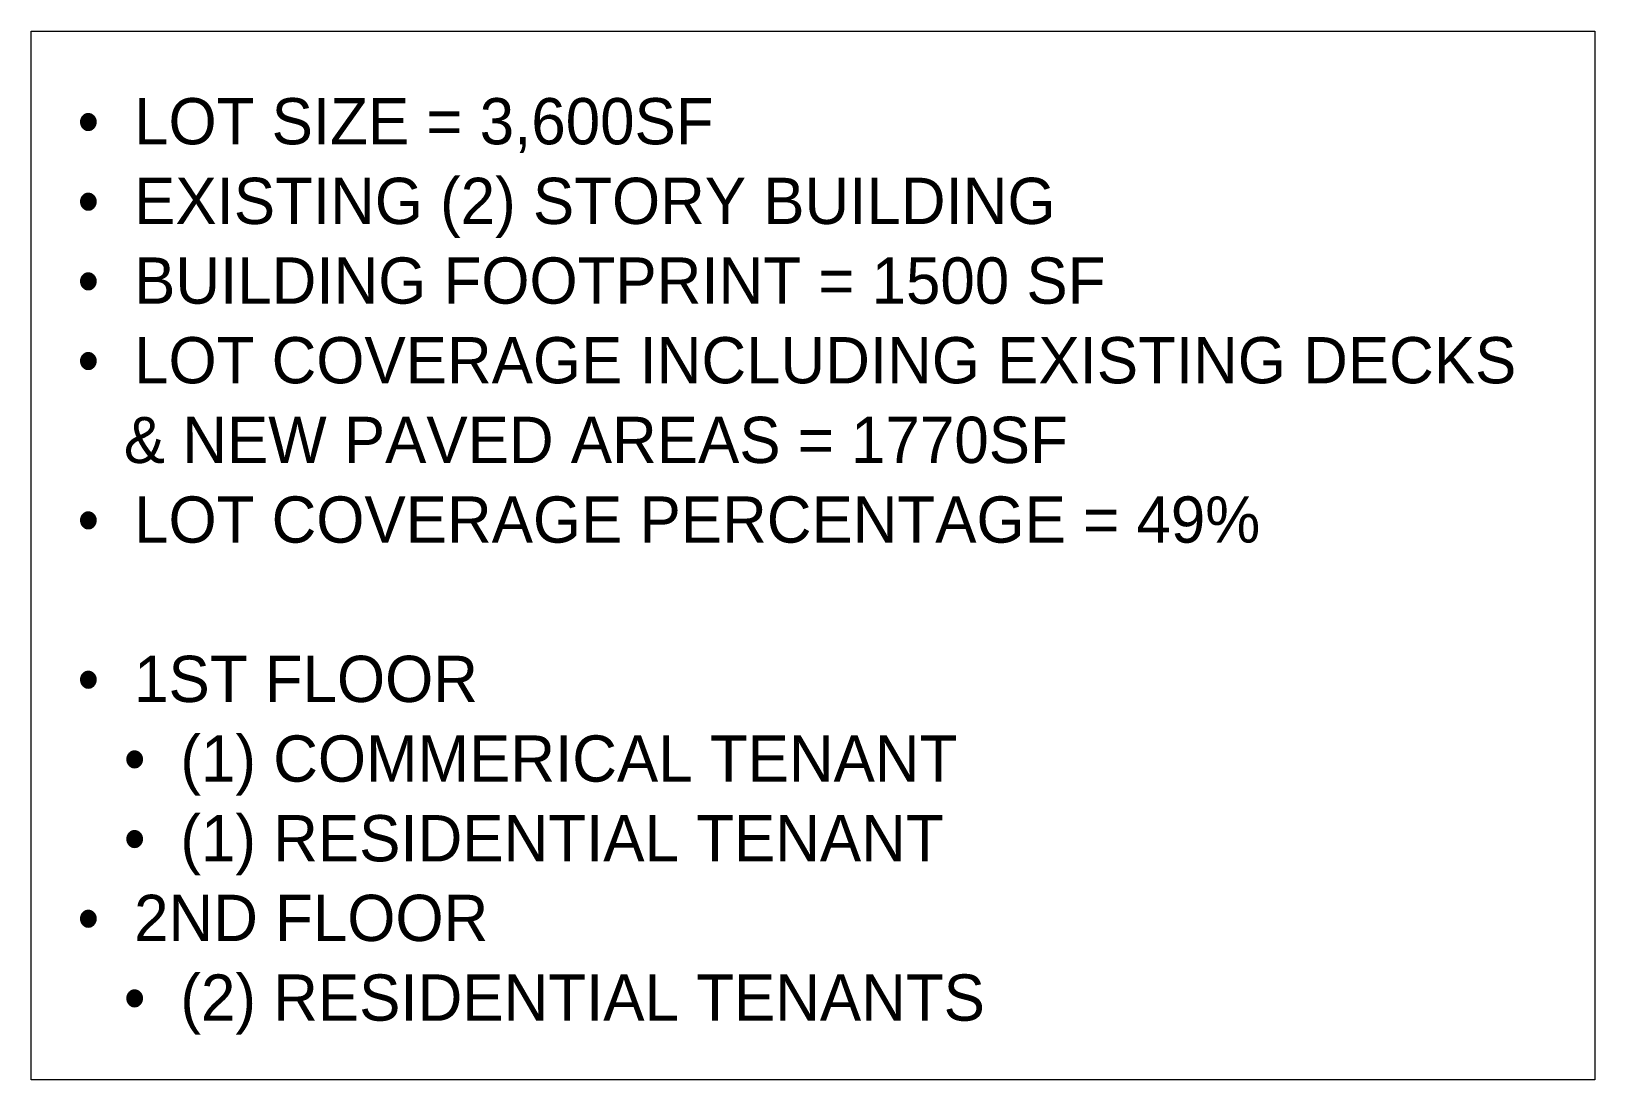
# Model space of a CAD drawing. Header units: inches. Extents: x -356 to 6227, y -17 to 1548.
# Drawn here: x 3536 to 4144, y 254 to 662 of the extents above; entities that cross this region are included whole.
import ezdxf

# ---------------------------------------------------------------- set-up
doc = ezdxf.new("R2010")
doc.units = ezdxf.units.IN
doc.header["$MEASUREMENT"] = 0
doc.layers.add('G-ANNO-TEXT-1', color=145, linetype='Continuous', lineweight=9)
doc.styles.add('Century Gothic_1', font='ufonts.com_century-gothic.ttf', dxfattribs={"height": 18})

msp = doc.modelspace()

# ---------------------------------------------------------------- texts
at = {"layer": 'G-ANNO-TEXT-1', "char_height": 18, "attachment_point": 1, "style": 'Century Gothic_1'}
for s, insert, width in [('LOT SIZE = 3,600SF', (3575.97, 636.02), 259.974), ('•', (3553.97, 636.02), 26.6602), ('EXISTING (2) STORY BUILDING', (3575.97, 605.02), 430.866), ('•', (3553.97, 605.02), 26.6602), ('BUILDING FOOTPRINT = 1500 SF', (3575.97, 574.02), 457.53), ('•', (3553.97, 574.02), 26.6602), ('LOT COVERAGE INCLUDING EXISTING DECKS ', (3575.97, 543.02), 666.6), ('•', (3553.97, 543.02), 26.6602), ('& NEW PAVED AREAS = 1770SF', (3571.97, 512.02), 449.652), ('LOT COVERAGE PERCENTAGE = 49%', (3575.97, 481.02), 536.31), ('•', (3553.97, 481.02), 26.6602), ('1ST FLOOR', (3575.97, 419.02), 155.742), ('•', (3553.97, 419.02), 26.6602), ('(1) COMMERICAL TENANT', (3593.97, 388.02), 383.598), ('•', (3571.98, 388.02), 26.6602), ('(1) RESIDENTIAL TENANT', (3593.97, 357.02), 347.238), ('•', (3571.98, 357.02), 26.6602), ('2ND FLOOR', (3575.97, 326.02), 173.316), ('•', (3553.97, 326.02), 26.6602), ('(2) RESIDENTIAL TENANTS', (3593.97, 295.02), 362.388), ('•', (3571.98, 295.02), 26.6602)]:
    msp.add_mtext(s, dxfattribs=dict(at, insert=insert, width=width))

# ---------------------------------------------------------------- linework, layer by layer
at = {"layer": 'G-ANNO-TEXT-1', "flags": 128}
msp.add_lwpolyline([(3535.97, 662.02), (4144.14, 662.02), (4144.14, 254.04), (3535.97, 254.04)], close=True, dxfattribs=at)

msp.set_redraw_order([(e.dxf.handle, doc.entitydb.next_handle()) for e in msp.query("TEXT MTEXT ATTDEF DIMENSION ARC_DIMENSION")])  # texts and dimensions are drawn at this point

doc.saveas('drawing.dxf')
